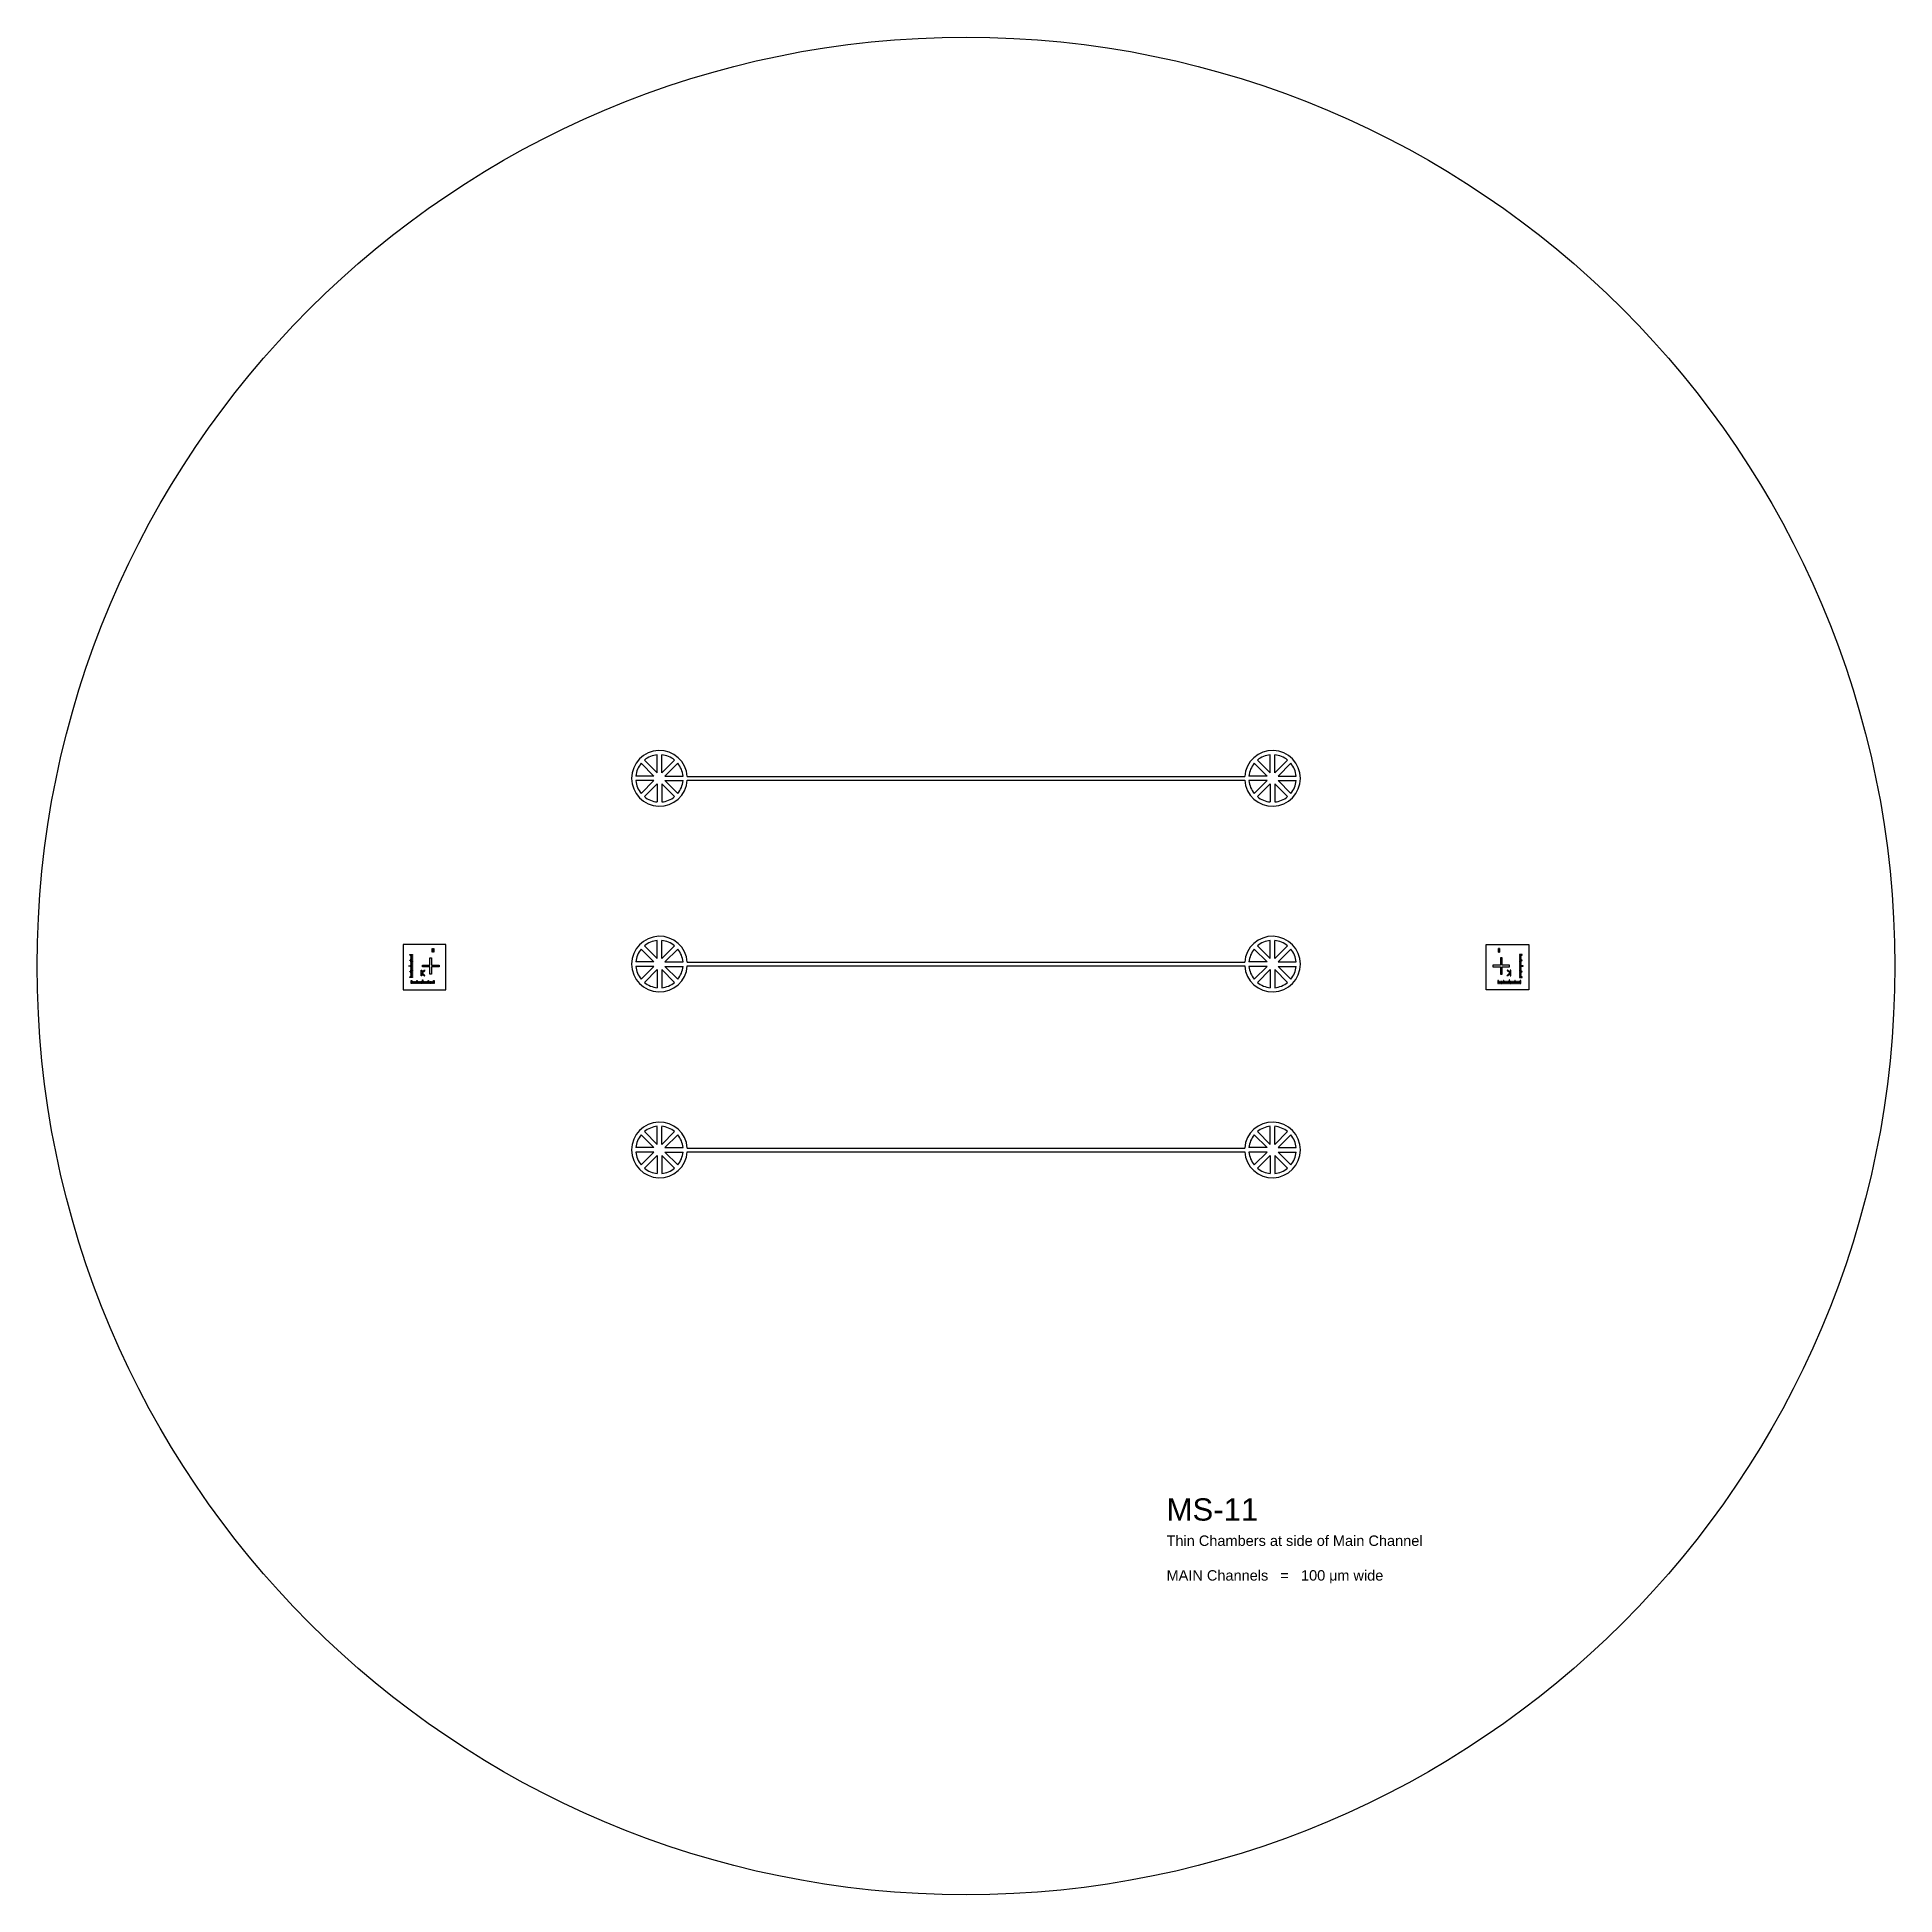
# Model space of a CAD drawing. Header units: millimetres. Extents: x 26241 to 236241, y 30294 to 280394.
# Drawn here: x 106241 to 156241, y 130394 to 180394 of the extents above; entities that cross this region are included whole.
import ezdxf

# ---------------------------------------------------------------- set-up
doc = ezdxf.new("R2010")
doc.units = ezdxf.units.MM
doc.layers.add('CLEAR', color=140, linetype='Continuous')
doc.layers.add('OPAQUE', color=10, linetype='Continuous')
doc.styles.get("Standard").update_dxf_attribs({"font": 'arial.ttf'})

msp = doc.modelspace()

# ---------------------------------------------------------------- texts
at = {"layer": 'CLEAR', "insert": (136638, 141066), "char_height": 280, "attachment_point": 1}
msp.add_mtext_dynamic_manual_height_columns('{\\H2.1429x;MS-11\\P}Thin Chambers at side of Main Channel\\P\\PMAIN Channels   =   100 {\\fSymbol|b0|i0|c2|p18;m}m wide', width=8726.84, gutter_width=5106, heights=[4533], dxfattribs=at)

# ---------------------------------------------------------------- linework, layer by layer
at = {"layer": 'CLEAR'}
for p, q in [((123739, 160494), (138743, 160494)), ((123739, 160394), (138743, 160394)), ((116096, 155969), (116096, 154749)), ((117241, 155969), (116096, 155969)), ((117241, 154749), (117241, 155969)), ((145241, 155969), (146386, 155969)), ((145241, 154749), (145241, 155969)), ((146386, 155969), (146386, 154749)), ((123739, 155494), (138743, 155494)), ((123739, 155394), (138743, 155394)), ((116096, 154749), (117241, 154749)), ((146386, 154749), (145241, 154749)), ((123739, 150494), (138743, 150494)), ((123739, 150394), (138743, 150394))]:
    msp.add_line(p, q, dxfattribs=at)
for centre, start, end in [((122991, 160444), 3.8226, 356.1774), ((139491, 160444), 183.8226, 176.1774), ((122991, 155444), 3.8226, 356.1774), ((139491, 155444), 183.8226, 176.1774), ((122991, 150444), 3.8226, 356.1774), ((139491, 150444), 183.8226, 176.1774)]:
    msp.add_arc(centre, 750, start, end, dxfattribs=at)
at = {"layer": 'OPAQUE'}
for p, q in [((122930, 160592), (122930, 161078)), ((123052, 160592), (123052, 161078)), ((139430, 160592), (139430, 161078)), ((139552, 160592), (139552, 161078)), ((122843, 160505), (122356, 160505)), ((122843, 160505), (122499, 160849)), ((122930, 160592), (122586, 160936)), ((123052, 160592), (123396, 160936)), ((123139, 160505), (123483, 160849)), ((123139, 160505), (123625, 160505)), ((139343, 160505), (138856, 160505)), ((139343, 160505), (138999, 160849)), ((139430, 160592), (139086, 160936)), ((139552, 160592), (139896, 160936)), ((139639, 160505), (139983, 160849)), ((139639, 160505), (140125, 160505)), ((122843, 160382), (122356, 160382)), ((122843, 160382), (122499, 160038)), ((122930, 160296), (122586, 159952)), ((122930, 160296), (122930, 159809)), ((123052, 160296), (123396, 159952)), ((123052, 160296), (123052, 159809)), ((123139, 160382), (123483, 160038)), ((123139, 160382), (123625, 160382)), ((139343, 160382), (138856, 160382)), ((139343, 160382), (138999, 160038)), ((139430, 160296), (139086, 159952)), ((139430, 160296), (139430, 159809)), ((139552, 160296), (139896, 159952)), ((139552, 160296), (139552, 159809)), ((139639, 160382), (139983, 160038)), ((139639, 160382), (140125, 160382)), ((122930, 155592), (122930, 156078)), ((123052, 155592), (123052, 156078)), ((139430, 155592), (139430, 156078)), ((139552, 155592), (139552, 156078)), ((116271, 155688), (116271, 155700)), ((116271, 155700), (116346, 155700)), ((116346, 155688), (116271, 155688)), ((116271, 155538), (116271, 155550)), ((116271, 155550), (116346, 155550)), ((116346, 155538), (116271, 155538)), ((116296, 155658), (116296, 155670)), ((116296, 155670), (116346, 155670)), ((116346, 155658), (116296, 155658)), ((116296, 155628), (116296, 155640)), ((116296, 155640), (116346, 155640)), ((116346, 155628), (116296, 155628)), ((116296, 155598), (116296, 155610)), ((116296, 155610), (116346, 155610)), ((116346, 155598), (116296, 155598)), ((116296, 155568), (116296, 155580)), ((116296, 155580), (116346, 155580)), ((116346, 155568), (116296, 155568)), ((116296, 155508), (116296, 155520)), ((116296, 155520), (116346, 155520)), ((116346, 155508), (116296, 155508)), ((116346, 155700), (116346, 155688)), ((116346, 155670), (116346, 155658)), ((116346, 155640), (116346, 155628)), ((116346, 155610), (116346, 155598)), ((116346, 155580), (116346, 155568)), ((116346, 155550), (116346, 155538)), ((116346, 155520), (116346, 155508)), ((116814, 155416), (116814, 155616)), ((116814, 155616), (116858, 155616)), ((116858, 155616), (116858, 155416)), ((116873, 155769), (116873, 155869)), ((116873, 155869), (116885, 155869)), ((116885, 155769), (116873, 155769)), ((116885, 155869), (116885, 155769)), ((116910, 155769), (116910, 155869)), ((116910, 155869), (116922, 155869)), ((116922, 155769), (116910, 155769)), ((116922, 155869), (116922, 155769)), ((122843, 155505), (122356, 155505)), ((122843, 155505), (122499, 155849)), ((122930, 155592), (122586, 155936)), ((123052, 155592), (123396, 155936)), ((123139, 155505), (123483, 155849)), ((123139, 155505), (123625, 155505)), ((139343, 155505), (138856, 155505)), ((139343, 155505), (138999, 155849)), ((139430, 155592), (139086, 155936)), ((139552, 155592), (139896, 155936)), ((139639, 155505), (139983, 155849)), ((139639, 155505), (140125, 155505)), ((145572, 155869), (145560, 155869)), ((145560, 155869), (145560, 155769)), ((145560, 155769), (145572, 155769)), ((145572, 155769), (145572, 155869)), ((145609, 155869), (145597, 155869)), ((145597, 155869), (145597, 155769)), ((145597, 155769), (145609, 155769)), ((145609, 155769), (145609, 155869)), ((145668, 155616), (145624, 155616)), ((145624, 155616), (145624, 155416)), ((145668, 155416), (145668, 155616)), ((146211, 155700), (146136, 155700)), ((146136, 155700), (146136, 155688)), ((146136, 155688), (146211, 155688)), ((146186, 155670), (146136, 155670)), ((146136, 155670), (146136, 155658)), ((146136, 155658), (146186, 155658)), ((146186, 155640), (146136, 155640)), ((146136, 155640), (146136, 155628)), ((146136, 155628), (146186, 155628)), ((146186, 155610), (146136, 155610)), ((146136, 155610), (146136, 155598)), ((146136, 155598), (146186, 155598)), ((146186, 155580), (146136, 155580)), ((146136, 155580), (146136, 155568)), ((146136, 155568), (146186, 155568)), ((146211, 155550), (146136, 155550)), ((146136, 155550), (146136, 155538)), ((146136, 155538), (146211, 155538)), ((146186, 155520), (146136, 155520)), ((146136, 155520), (146136, 155508)), ((146136, 155508), (146186, 155508)), ((146186, 155658), (146186, 155670)), ((146186, 155628), (146186, 155640)), ((146186, 155598), (146186, 155610)), ((146186, 155568), (146186, 155580)), ((146186, 155508), (146186, 155520)), ((146211, 155688), (146211, 155700)), ((146211, 155538), (146211, 155550)), ((116246, 155388), (116246, 155400)), ((116246, 155400), (116346, 155400)), ((116346, 155388), (116246, 155388)), ((116271, 155238), (116271, 155250)), ((116271, 155250), (116346, 155250)), ((116346, 155238), (116271, 155238)), ((116271, 155088), (116271, 155100)), ((116271, 155100), (116346, 155100)), ((116346, 155088), (116271, 155088)), ((116296, 155478), (116296, 155490)), ((116296, 155490), (116346, 155490)), ((116346, 155478), (116296, 155478)), ((116296, 155448), (116296, 155460)), ((116296, 155460), (116346, 155460)), ((116346, 155448), (116296, 155448)), ((116296, 155418), (116296, 155430)), ((116296, 155430), (116346, 155430)), ((116346, 155418), (116296, 155418)), ((116296, 155358), (116296, 155370)), ((116296, 155370), (116346, 155370)), ((116346, 155358), (116296, 155358)), ((116296, 155328), (116296, 155340)), ((116296, 155340), (116346, 155340)), ((116346, 155328), (116296, 155328)), ((116296, 155298), (116296, 155310)), ((116296, 155310), (116346, 155310)), ((116346, 155298), (116296, 155298)), ((116296, 155268), (116296, 155280)), ((116296, 155280), (116346, 155280)), ((116346, 155268), (116296, 155268)), ((116296, 155208), (116296, 155220)), ((116296, 155220), (116346, 155220)), ((116346, 155208), (116296, 155208)), ((116296, 155178), (116296, 155190)), ((116296, 155190), (116346, 155190)), ((116346, 155178), (116296, 155178)), ((116296, 155148), (116296, 155160)), ((116296, 155160), (116346, 155160)), ((116346, 155148), (116296, 155148)), ((116296, 155118), (116296, 155130)), ((116296, 155130), (116346, 155130)), ((116346, 155118), (116296, 155118)), ((116346, 155490), (116346, 155478)), ((116346, 155460), (116346, 155448)), ((116346, 155430), (116346, 155418)), ((116346, 155400), (116346, 155388)), ((116346, 155370), (116346, 155358)), ((116346, 155340), (116346, 155328)), ((116346, 155310), (116346, 155298)), ((116346, 155280), (116346, 155268)), ((116346, 155250), (116346, 155238)), ((116346, 155220), (116346, 155208)), ((116346, 155190), (116346, 155178)), ((116346, 155160), (116346, 155148)), ((116346, 155130), (116346, 155118)), ((116346, 155100), (116346, 155088)), ((116573, 155281), (116593, 155281)), ((116573, 155131), (116573, 155281)), ((116593, 155131), (116573, 155131)), ((116593, 155220), (116664, 155291)), ((116593, 155281), (116593, 155220)), ((116593, 155191), (116593, 155131)), ((116593, 155191), (116664, 155121)), ((116607, 155206), (116678, 155276)), ((116607, 155206), (116678, 155135)), ((116611, 154924), (116611, 155024)), ((116611, 155024), (116623, 155024)), ((116614, 155416), (116814, 155416)), ((116614, 155372), (116614, 155416)), ((116814, 155372), (116614, 155372)), ((116623, 155024), (116623, 154924)), ((116664, 155291), (116678, 155276)), ((116664, 155121), (116678, 155135)), ((116814, 155172), (116814, 155372)), ((116858, 155172), (116814, 155172)), ((116858, 155416), (117058, 155416)), ((117058, 155372), (116858, 155372)), ((116858, 155372), (116858, 155172)), ((117058, 155416), (117058, 155372)), ((122843, 155382), (122356, 155382)), ((122843, 155382), (122499, 155038)), ((122930, 155296), (122586, 154952)), ((122930, 155296), (122930, 154809)), ((123052, 155296), (123396, 154952)), ((123052, 155296), (123052, 154809)), ((123139, 155382), (123483, 155038)), ((123139, 155382), (123625, 155382)), ((139343, 155382), (138856, 155382)), ((139343, 155382), (138999, 155038)), ((139430, 155296), (139086, 154952)), ((139430, 155296), (139430, 154809)), ((139552, 155296), (139896, 154952)), ((139552, 155296), (139552, 154809)), ((139639, 155382), (139983, 155038)), ((139639, 155382), (140125, 155382)), ((145624, 155416), (145424, 155416)), ((145424, 155416), (145424, 155372)), ((145424, 155372), (145624, 155372)), ((145624, 155372), (145624, 155172)), ((145624, 155172), (145668, 155172)), ((145868, 155416), (145668, 155416)), ((145668, 155172), (145668, 155372)), ((145668, 155372), (145868, 155372)), ((145818, 155291), (145804, 155276)), ((145875, 155206), (145804, 155276)), ((145875, 155206), (145804, 155135)), ((145818, 155121), (145804, 155135)), ((145889, 155220), (145818, 155291)), ((145889, 155191), (145818, 155121)), ((145871, 155024), (145859, 155024)), ((145859, 155024), (145859, 154924)), ((145868, 155372), (145868, 155416)), ((145871, 154924), (145871, 155024)), ((145909, 155281), (145889, 155281)), ((145889, 155281), (145889, 155220)), ((145889, 155191), (145889, 155131)), ((145889, 155131), (145909, 155131)), ((145909, 155131), (145909, 155281)), ((146186, 155490), (146136, 155490)), ((146136, 155490), (146136, 155478)), ((146136, 155478), (146186, 155478)), ((146186, 155460), (146136, 155460)), ((146136, 155460), (146136, 155448)), ((146136, 155448), (146186, 155448)), ((146186, 155430), (146136, 155430)), ((146136, 155430), (146136, 155418)), ((146136, 155418), (146186, 155418)), ((146236, 155400), (146136, 155400)), ((146136, 155400), (146136, 155388)), ((146136, 155388), (146236, 155388)), ((146186, 155370), (146136, 155370)), ((146136, 155370), (146136, 155358)), ((146136, 155358), (146186, 155358)), ((146186, 155340), (146136, 155340)), ((146136, 155340), (146136, 155328)), ((146136, 155328), (146186, 155328)), ((146186, 155310), (146136, 155310)), ((146136, 155310), (146136, 155298)), ((146136, 155298), (146186, 155298)), ((146186, 155280), (146136, 155280)), ((146136, 155280), (146136, 155268)), ((146136, 155268), (146186, 155268)), ((146211, 155250), (146136, 155250)), ((146136, 155250), (146136, 155238)), ((146136, 155238), (146211, 155238)), ((146186, 155220), (146136, 155220)), ((146136, 155220), (146136, 155208)), ((146136, 155208), (146186, 155208)), ((146186, 155190), (146136, 155190)), ((146136, 155190), (146136, 155178)), ((146136, 155178), (146186, 155178)), ((146186, 155160), (146136, 155160)), ((146136, 155160), (146136, 155148)), ((146136, 155148), (146186, 155148)), ((146186, 155130), (146136, 155130)), ((146136, 155130), (146136, 155118)), ((146136, 155118), (146186, 155118)), ((146211, 155100), (146136, 155100)), ((146136, 155100), (146136, 155088)), ((146136, 155088), (146211, 155088)), ((146186, 155478), (146186, 155490)), ((146186, 155448), (146186, 155460)), ((146186, 155418), (146186, 155430)), ((146186, 155358), (146186, 155370)), ((146186, 155328), (146186, 155340)), ((146186, 155298), (146186, 155310)), ((146186, 155268), (146186, 155280)), ((146186, 155208), (146186, 155220)), ((146186, 155178), (146186, 155190)), ((146186, 155148), (146186, 155160)), ((146186, 155118), (146186, 155130)), ((146211, 155238), (146211, 155250)), ((146211, 155088), (146211, 155100)), ((146236, 155388), (146236, 155400)), ((116311, 154924), (116311, 154999)), ((116311, 154999), (116323, 154999)), ((116323, 154924), (116311, 154924)), ((116323, 154999), (116323, 154924)), ((116341, 154924), (116341, 154974)), ((116341, 154974), (116353, 154974)), ((116353, 154924), (116341, 154924)), ((116353, 154974), (116353, 154924)), ((116371, 154924), (116371, 154974)), ((116371, 154974), (116383, 154974)), ((116383, 154924), (116371, 154924)), ((116383, 154974), (116383, 154924)), ((116401, 154924), (116401, 154974)), ((116401, 154974), (116413, 154974)), ((116413, 154924), (116401, 154924)), ((116413, 154974), (116413, 154924)), ((116431, 154924), (116431, 154974)), ((116431, 154974), (116443, 154974)), ((116443, 154924), (116431, 154924)), ((116443, 154974), (116443, 154924)), ((116461, 154924), (116461, 154999)), ((116461, 154999), (116473, 154999)), ((116473, 154924), (116461, 154924)), ((116473, 154999), (116473, 154924)), ((116491, 154924), (116491, 154974)), ((116491, 154974), (116503, 154974)), ((116503, 154924), (116491, 154924)), ((116503, 154974), (116503, 154924)), ((116521, 154924), (116521, 154974)), ((116521, 154974), (116533, 154974)), ((116533, 154924), (116521, 154924)), ((116533, 154974), (116533, 154924)), ((116551, 154924), (116551, 154974)), ((116551, 154974), (116563, 154974)), ((116563, 154924), (116551, 154924)), ((116563, 154974), (116563, 154924)), ((116581, 154924), (116581, 154974)), ((116581, 154974), (116593, 154974)), ((116593, 154924), (116581, 154924)), ((116593, 154974), (116593, 154924)), ((116623, 154924), (116611, 154924)), ((116641, 154924), (116641, 154974)), ((116641, 154974), (116653, 154974)), ((116653, 154924), (116641, 154924)), ((116653, 154974), (116653, 154924)), ((116671, 154924), (116671, 154974)), ((116671, 154974), (116683, 154974)), ((116683, 154924), (116671, 154924)), ((116683, 154974), (116683, 154924)), ((116701, 154924), (116701, 154974)), ((116701, 154974), (116713, 154974)), ((116713, 154924), (116701, 154924)), ((116713, 154974), (116713, 154924)), ((116731, 154924), (116731, 154974)), ((116731, 154974), (116743, 154974)), ((116743, 154924), (116731, 154924)), ((116743, 154974), (116743, 154924)), ((116761, 154924), (116761, 154999)), ((116761, 154999), (116773, 154999)), ((116773, 154924), (116761, 154924)), ((116773, 154999), (116773, 154924)), ((116791, 154924), (116791, 154974)), ((116791, 154974), (116803, 154974)), ((116803, 154924), (116791, 154924)), ((116803, 154974), (116803, 154924)), ((116821, 154924), (116821, 154974)), ((116821, 154974), (116833, 154974)), ((116833, 154924), (116821, 154924)), ((116833, 154974), (116833, 154924)), ((116851, 154924), (116851, 154974)), ((116851, 154974), (116863, 154974)), ((116863, 154924), (116851, 154924)), ((116863, 154974), (116863, 154924)), ((116881, 154924), (116881, 154974)), ((116881, 154974), (116893, 154974)), ((116893, 154924), (116881, 154924)), ((116893, 154974), (116893, 154924)), ((116911, 154924), (116911, 154999)), ((116911, 154999), (116923, 154999)), ((116923, 154924), (116911, 154924)), ((116923, 154999), (116923, 154924)), ((145571, 154999), (145559, 154999)), ((145559, 154999), (145559, 154924)), ((145559, 154924), (145571, 154924)), ((145571, 154924), (145571, 154999)), ((145601, 154974), (145589, 154974)), ((145589, 154974), (145589, 154924)), ((145589, 154924), (145601, 154924)), ((145601, 154924), (145601, 154974)), ((145631, 154974), (145619, 154974)), ((145619, 154974), (145619, 154924)), ((145619, 154924), (145631, 154924)), ((145631, 154924), (145631, 154974)), ((145661, 154974), (145649, 154974)), ((145649, 154974), (145649, 154924)), ((145649, 154924), (145661, 154924)), ((145661, 154924), (145661, 154974)), ((145691, 154974), (145679, 154974)), ((145679, 154974), (145679, 154924)), ((145679, 154924), (145691, 154924)), ((145691, 154924), (145691, 154974)), ((145721, 154999), (145709, 154999)), ((145709, 154999), (145709, 154924)), ((145709, 154924), (145721, 154924)), ((145721, 154924), (145721, 154999)), ((145751, 154974), (145739, 154974)), ((145739, 154974), (145739, 154924)), ((145739, 154924), (145751, 154924)), ((145751, 154924), (145751, 154974)), ((145781, 154974), (145769, 154974)), ((145769, 154974), (145769, 154924)), ((145769, 154924), (145781, 154924)), ((145781, 154924), (145781, 154974)), ((145811, 154974), (145799, 154974)), ((145799, 154974), (145799, 154924)), ((145799, 154924), (145811, 154924)), ((145811, 154924), (145811, 154974)), ((145841, 154974), (145829, 154974)), ((145829, 154974), (145829, 154924)), ((145829, 154924), (145841, 154924)), ((145841, 154924), (145841, 154974)), ((145859, 154924), (145871, 154924)), ((145901, 154974), (145889, 154974)), ((145889, 154974), (145889, 154924)), ((145889, 154924), (145901, 154924)), ((145901, 154924), (145901, 154974)), ((145931, 154974), (145919, 154974)), ((145919, 154974), (145919, 154924)), ((145919, 154924), (145931, 154924)), ((145931, 154924), (145931, 154974)), ((145961, 154974), (145949, 154974)), ((145949, 154974), (145949, 154924)), ((145949, 154924), (145961, 154924)), ((145961, 154924), (145961, 154974)), ((145991, 154974), (145979, 154974)), ((145979, 154974), (145979, 154924)), ((145979, 154924), (145991, 154924)), ((145991, 154924), (145991, 154974)), ((146021, 154999), (146009, 154999)), ((146009, 154999), (146009, 154924)), ((146009, 154924), (146021, 154924)), ((146021, 154924), (146021, 154999)), ((146051, 154974), (146039, 154974)), ((146039, 154974), (146039, 154924)), ((146039, 154924), (146051, 154924)), ((146051, 154924), (146051, 154974)), ((146081, 154974), (146069, 154974)), ((146069, 154974), (146069, 154924)), ((146069, 154924), (146081, 154924)), ((146081, 154924), (146081, 154974)), ((146111, 154974), (146099, 154974)), ((146099, 154974), (146099, 154924)), ((146099, 154924), (146111, 154924)), ((146111, 154924), (146111, 154974)), ((146141, 154974), (146129, 154974)), ((146129, 154974), (146129, 154924)), ((146129, 154924), (146141, 154924)), ((146141, 154924), (146141, 154974)), ((146171, 154999), (146159, 154999)), ((146159, 154999), (146159, 154924)), ((146159, 154924), (146171, 154924)), ((146171, 154924), (146171, 154999)), ((122930, 150592), (122930, 151078)), ((123052, 150592), (123052, 151078)), ((139430, 150592), (139430, 151078)), ((139552, 150592), (139552, 151078)), ((122843, 150505), (122356, 150505)), ((122843, 150505), (122499, 150849)), ((122930, 150592), (122586, 150936)), ((123052, 150592), (123396, 150936)), ((123139, 150505), (123483, 150849)), ((123139, 150505), (123625, 150505)), ((139343, 150505), (138856, 150505)), ((139343, 150505), (138999, 150849)), ((139430, 150592), (139086, 150936)), ((139552, 150592), (139896, 150936)), ((139639, 150505), (139983, 150849)), ((139639, 150505), (140125, 150505)), ((122843, 150382), (122356, 150382)), ((122843, 150382), (122499, 150038)), ((122930, 150296), (122586, 149952)), ((122930, 150296), (122930, 149809)), ((123052, 150296), (123396, 149952)), ((123052, 150296), (123052, 149809)), ((123139, 150382), (123483, 150038)), ((123139, 150382), (123625, 150382)), ((139343, 150382), (138856, 150382)), ((139343, 150382), (138999, 150038)), ((139430, 150296), (139086, 149952)), ((139430, 150296), (139430, 149809)), ((139552, 150296), (139896, 149952)), ((139552, 150296), (139552, 149809)), ((139639, 150382), (139983, 150038)), ((139639, 150382), (140125, 150382))]:
    msp.add_line(p, q, dxfattribs=at)
msp.add_circle((131241, 155394), 25000, dxfattribs=at)
for centre, start, end in [((122991, 160444), 95.5177, 129.4823), ((122991, 160444), 50.5177, 84.4823), ((139491, 160444), 95.5177, 129.4823), ((139491, 160444), 50.5177, 84.4823), ((122991, 160444), 140.5177, 174.4823), ((122991, 160444), 5.5177, 39.4823), ((139491, 160444), 140.5177, 174.4823), ((139491, 160444), 5.5177, 39.4823), ((122991, 160444), 185.5177, 219.4823), ((122991, 160444), 320.5177, 354.4823), ((139491, 160444), 185.5177, 219.4823), ((139491, 160444), 320.5177, 354.4823), ((122991, 160444), 230.5177, 264.4823), ((122991, 160444), 275.5177, 309.4823), ((139491, 160444), 230.5177, 264.4823), ((139491, 160444), 275.5177, 309.4823), ((122991, 155444), 95.5177, 129.4823), ((122991, 155444), 50.5177, 84.4823), ((139491, 155444), 95.5177, 129.4823), ((139491, 155444), 50.5177, 84.4823), ((122991, 155444), 140.5177, 174.4823), ((122991, 155444), 5.5177, 39.4823), ((139491, 155444), 140.5177, 174.4823), ((139491, 155444), 5.5177, 39.4823), ((122991, 155444), 185.5177, 219.4823), ((122991, 155444), 320.5177, 354.4823), ((139491, 155444), 185.5177, 219.4823), ((139491, 155444), 320.5177, 354.4823), ((122991, 155444), 230.5177, 264.4823), ((122991, 155444), 275.5177, 309.4823), ((139491, 155444), 230.5177, 264.4823), ((139491, 155444), 275.5177, 309.4823), ((122991, 150444), 95.5177, 129.4823), ((122991, 150444), 50.5177, 84.4823), ((139491, 150444), 95.5177, 129.4823), ((139491, 150444), 50.5177, 84.4823), ((122991, 150444), 140.5177, 174.4823), ((122991, 150444), 5.5177, 39.4823), ((139491, 150444), 140.5177, 174.4823), ((139491, 150444), 5.5177, 39.4823), ((122991, 150444), 185.5177, 219.4823), ((122991, 150444), 320.5177, 354.4823), ((139491, 150444), 185.5177, 219.4823), ((139491, 150444), 320.5177, 354.4823), ((122991, 150444), 230.5177, 264.4823), ((122991, 150444), 275.5177, 309.4823), ((139491, 150444), 230.5177, 264.4823), ((139491, 150444), 275.5177, 309.4823)]:
    msp.add_arc(centre, 638, start, end, dxfattribs=at)

msp.set_redraw_order([(e.dxf.handle, doc.entitydb.next_handle()) for e in msp.query("TEXT MTEXT ATTDEF DIMENSION ARC_DIMENSION")])  # texts and dimensions are drawn at this point

doc.saveas('drawing.dxf')
